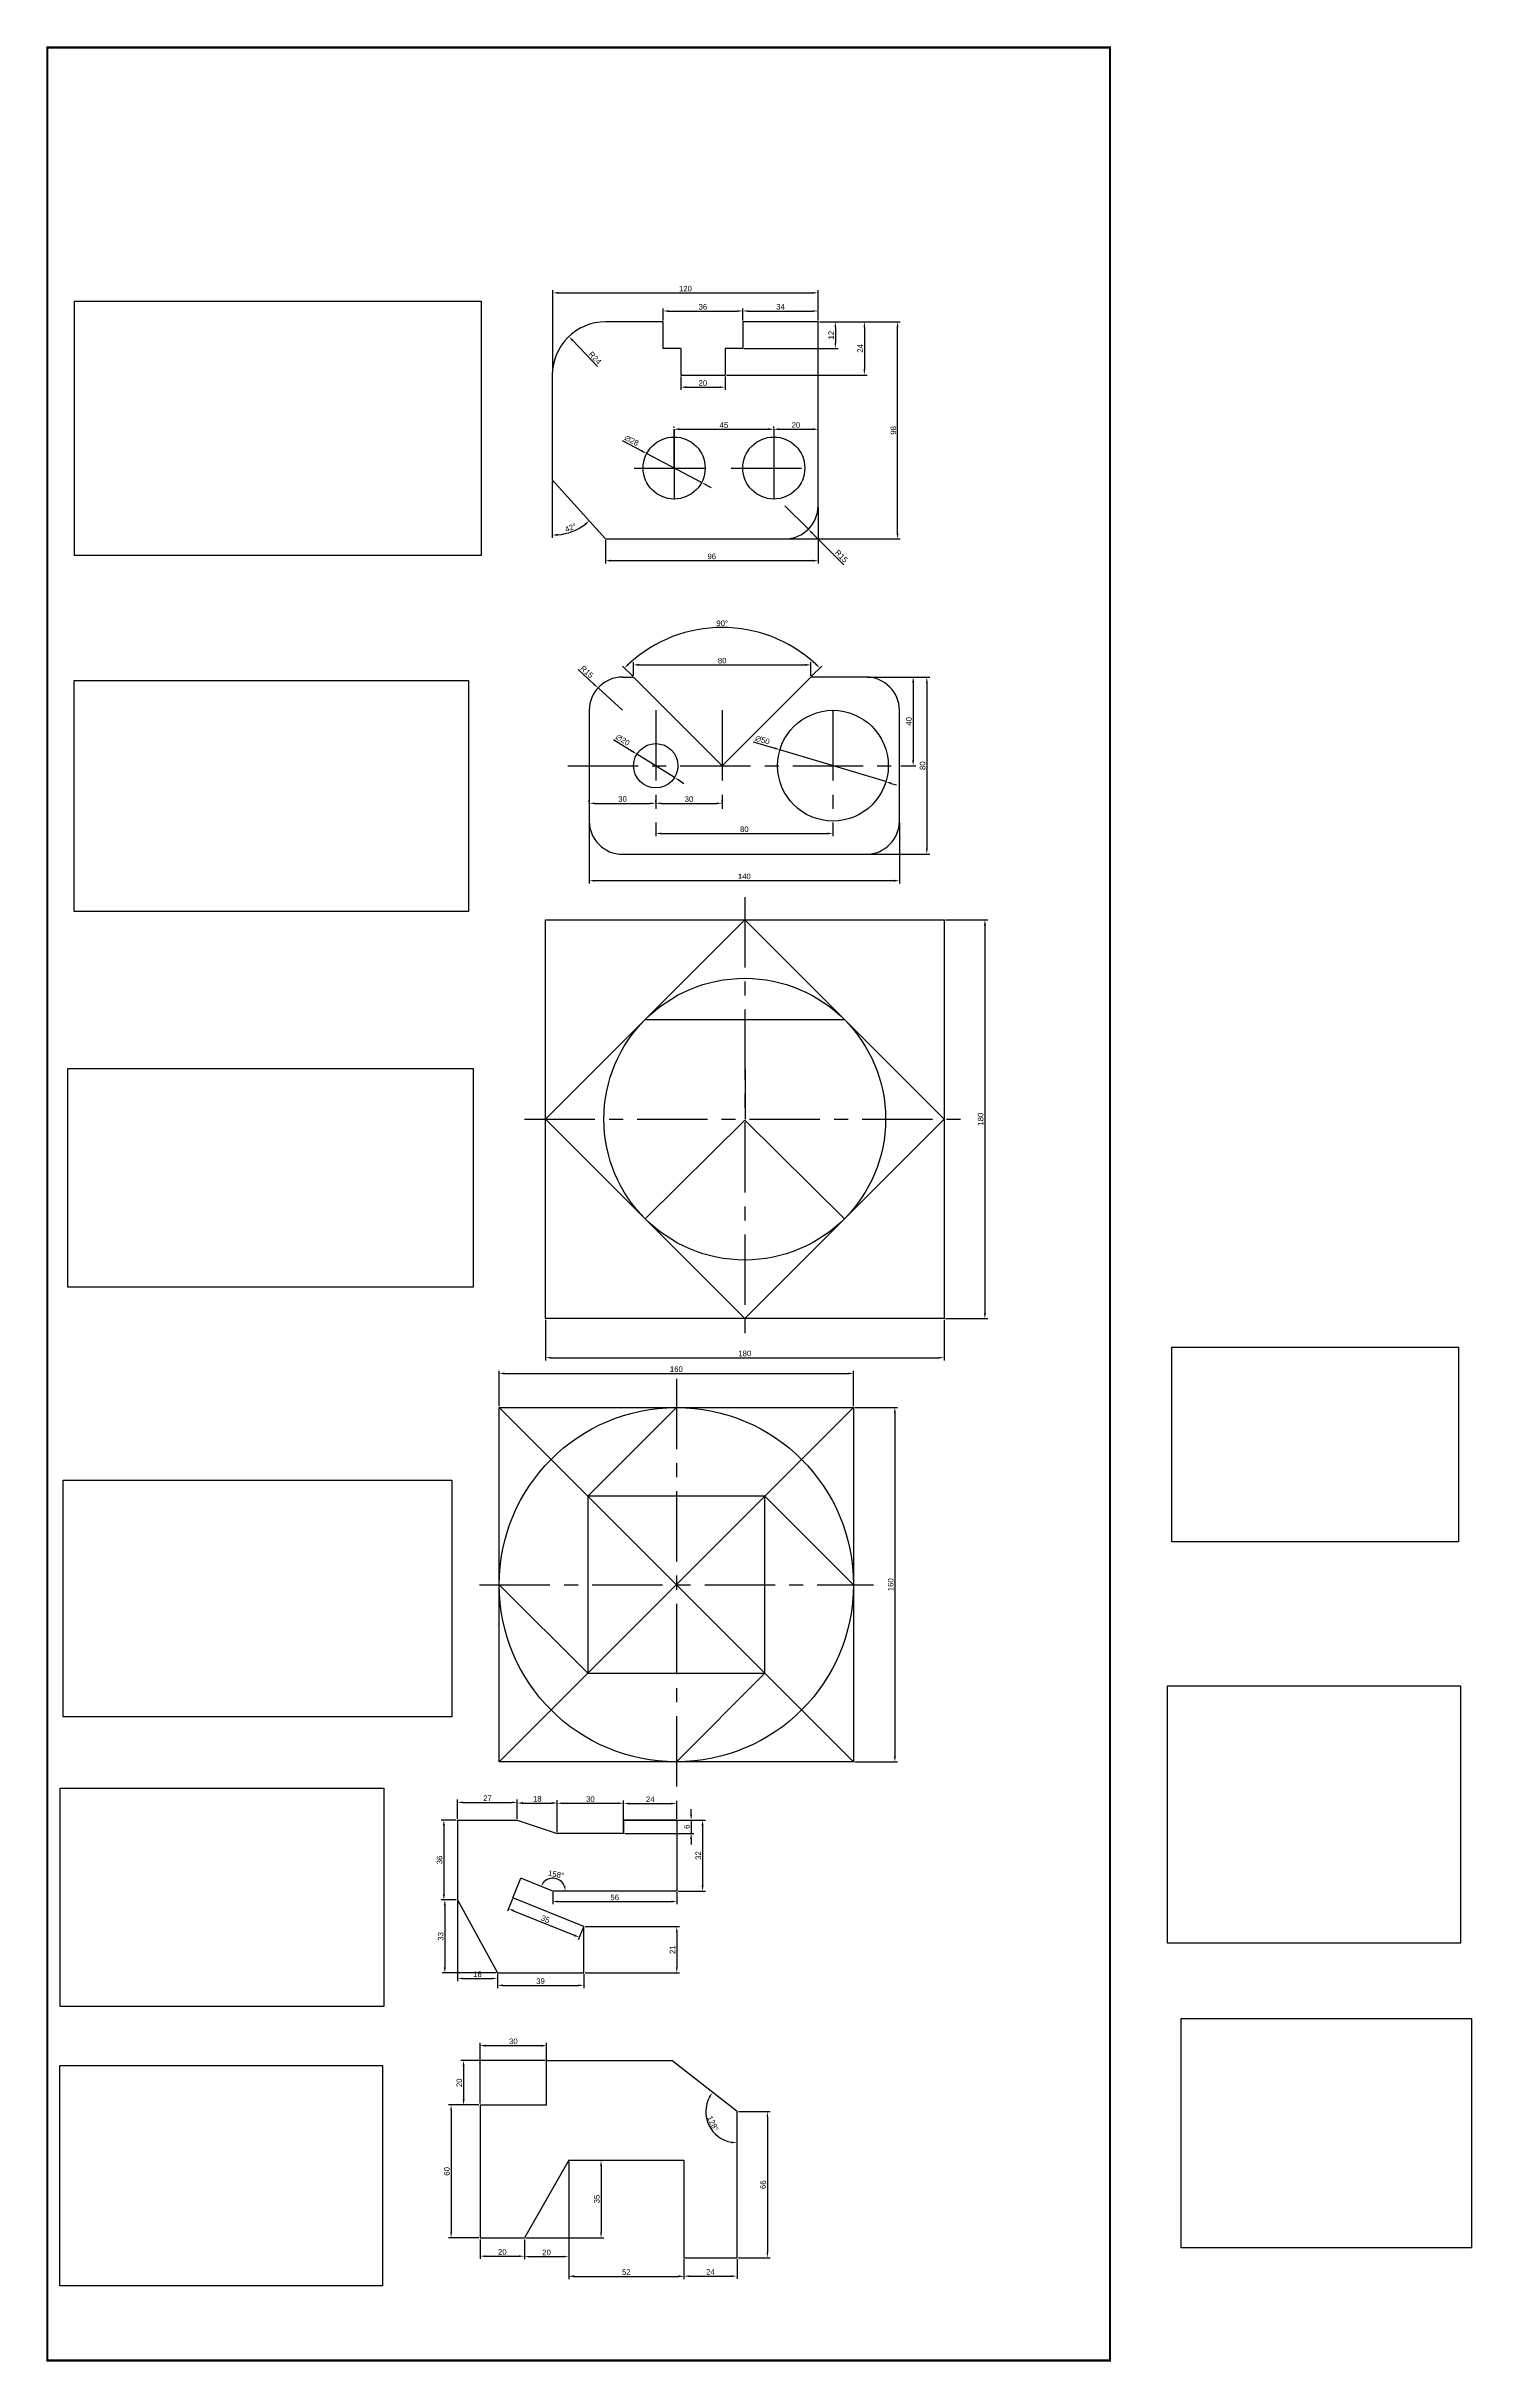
# Model space of a CAD drawing. Header units: millimetres. Extents: x -11 to 1152, y -49 to 996.
# Drawn here: x 318 to 961, y -49 to 996 of the extents above; entities that cross this region are included whole.
import ezdxf

# ---------------------------------------------------------------- set-up
doc = ezdxf.new("R2010")
doc.units = ezdxf.units.MM
doc.linetypes.add('CENTER', pattern=[50.8, 31.75, -6.35, 6.35, -6.35])
for name, color, linetype in [('中心线', 1, 'CENTER'), ('尺寸线', 5, 'Continuous'), ('标题栏', 7, 'Continuous')]:
    doc.layers.add(name, color=color, linetype=linetype)
doc.layers.add('可见的轮廓线', color=3, linetype='Continuous', lineweight=30)
doc.styles.get("Standard").update_dxf_attribs({"font": 'arial.ttf'})
doc.dimstyles.new('ISO-25', dxfattribs={"dimtxt": 2.5, "dimasz": 2.5, "dimexe": 1.25, "dimexo": 0.625, "dimtad": 1, "dimdec": 0, "dimtxsty": 'Standard', "dimcen": 2.5, "dimadec": 0, "dimazin": 0, "dimtfac": 1, "dimtdec": 0, "dimtmove": 0, "dimatfit": 3, "dimfxl": 1, "dimarcsym": 0})
picture_1 = doc.add_image_def('image3.jpg', size_in_pixel=(554, 378))
picture_2 = doc.add_image_def('image4.jpg', size_in_pixel=(553, 373))
picture_3 = doc.add_image_def('image5.jpg', size_in_pixel=(553, 337))
picture_4 = doc.add_image_def('image6.jpg', size_in_pixel=(553, 298))
picture_5 = doc.add_image_def('image7.jpg', size_in_pixel=(553, 324))
picture_6 = doc.add_image_def('image8.jpg', size_in_pixel=(549, 343))
picture_7 = doc.add_image_def('image9.jpg', size_in_pixel=(553, 437))
picture_8 = doc.add_image_def('image10.jpg', size_in_pixel=(554, 487))
picture_9 = doc.add_image_def('image11.jpg', size_in_pixel=(554, 377))

# ---------------------------------------------------------------- blocks, each defined once
blk = doc.blocks.new('*D40')
at = {"layer": 'Defpoints', "color": 0, "transparency": 16777216}
for p in [(513.4, 66.5), (500.3, 6.5), (513.4, 6.5)]:
    blk.add_point(p, dxfattribs=at)
at = {"layer": '尺寸线', "color": 0, "lineweight": -2, "transparency": 16777216}
for p, q in [((512.8, 66.5), (499.1, 66.5)), ((500.3, 64), (500.3, 9)), ((512.8, 6.5), (499.1, 6.5))]:
    blk.add_line(p, q, dxfattribs=at)
at = {"layer": '尺寸线', "color": 0, "transparency": 16777216}
for points in [[(499.9, 64), (500.7, 64), (500.3, 66.5)], [(499.9, 9), (500.7, 9), (500.3, 6.5)]]:
    blk.add_solid(points, dxfattribs=at)
at = {"layer": '尺寸线', "color": 0, "transparency": 16777216, "insert": (498.4, 36.5), "char_height": 2.5, "attachment_point": 5, "rotation": 90}
blk.add_mtext('60', dxfattribs=at)
blk = doc.blocks.new('*D41')
at = {"layer": 'Defpoints', "color": 0, "transparency": 16777216}
for p in [(543.4, 93.3), (513.4, 66.5), (543.4, 66.5)]:
    blk.add_point(p, dxfattribs=at)
at = {"layer": '尺寸线', "color": 0, "lineweight": -2, "transparency": 16777216}
for p, q in [((513.4, 67.1), (513.4, 94.5)), ((543.4, 67.1), (543.4, 94.5)), ((515.9, 93.3), (540.9, 93.3))]:
    blk.add_line(p, q, dxfattribs=at)
at = {"layer": '尺寸线', "color": 0, "transparency": 16777216}
for points in [[(515.9, 93.7), (515.9, 92.8), (513.4, 93.3)], [(540.9, 93.7), (540.9, 92.8), (543.4, 93.3)]]:
    blk.add_solid(points, dxfattribs=at)
at = {"layer": '尺寸线', "color": 0, "transparency": 16777216, "insert": (528.4, 95.2), "char_height": 2.5, "attachment_point": 5}
blk.add_mtext('30', dxfattribs=at)
blk = doc.blocks.new('*D42')
at = {"layer": 'Defpoints', "color": 0, "transparency": 16777216}
for p in [(543.4, 86.5), (505.9, 66.5), (513.4, 66.5)]:
    blk.add_point(p, dxfattribs=at)
at = {"layer": '尺寸线', "color": 0, "lineweight": -2, "transparency": 16777216}
for p, q in [((542.8, 86.5), (504.7, 86.5)), ((505.9, 84), (505.9, 69)), ((512.8, 66.5), (504.7, 66.5))]:
    blk.add_line(p, q, dxfattribs=at)
at = {"layer": '尺寸线', "color": 0, "transparency": 16777216}
for points in [[(505.5, 84), (506.4, 84), (505.9, 86.5)], [(505.5, 69), (506.4, 69), (505.9, 66.5)]]:
    blk.add_solid(points, dxfattribs=at)
at = {"layer": '尺寸线', "color": 0, "transparency": 16777216, "insert": (504, 76.5), "char_height": 2.5, "attachment_point": 5, "rotation": 90}
blk.add_mtext('20', dxfattribs=at)
blk = doc.blocks.new('*D43')
at = {"layer": 'Defpoints', "color": 0, "transparency": 16777216}
for p in [(513.4, 6.5), (533.4, 6.5), (533.4, -1.8)]:
    blk.add_point(p, dxfattribs=at)
at = {"layer": '尺寸线', "color": 0, "lineweight": -2, "transparency": 16777216}
for p, q in [((513.4, 5.8), (513.4, -3)), ((533.4, 5.8), (533.4, -3)), ((515.9, -1.8), (530.9, -1.8))]:
    blk.add_line(p, q, dxfattribs=at)
at = {"layer": '尺寸线', "color": 0, "transparency": 16777216}
for points in [[(515.9, -1.4), (515.9, -2.2), (513.4, -1.8)], [(530.9, -1.4), (530.9, -2.2), (533.4, -1.8)]]:
    blk.add_solid(points, dxfattribs=at)
at = {"layer": '尺寸线', "color": 0, "transparency": 16777216, "insert": (523.4, 0.1), "char_height": 2.5, "attachment_point": 5}
blk.add_mtext('20', dxfattribs=at)
blk = doc.blocks.new('*D44')
at = {"layer": 'Defpoints', "color": 0, "transparency": 16777216}
for p in [(553.4, 41.5), (533.4, 6.5), (553.4, -2)]:
    blk.add_point(p, dxfattribs=at)
at = {"layer": '尺寸线', "color": 0, "lineweight": -2, "transparency": 16777216}
for p, q in [((553.4, 40.8), (553.4, -3.2)), ((533.4, 5.8), (533.4, -3.2)), ((535.9, -2), (550.9, -2))]:
    blk.add_line(p, q, dxfattribs=at)
at = {"layer": '尺寸线', "color": 0, "transparency": 16777216}
for points in [[(535.9, -1.6), (535.9, -2.4), (533.4, -2)], [(550.9, -1.6), (550.9, -2.4), (553.4, -2)]]:
    blk.add_solid(points, dxfattribs=at)
at = {"layer": '尺寸线', "color": 0, "transparency": 16777216, "insert": (543.4, -0.1), "char_height": 2.5, "attachment_point": 5}
blk.add_mtext('20', dxfattribs=at)
blk = doc.blocks.new('*D45')
at = {"layer": 'Defpoints', "color": 0, "transparency": 16777216}
for p in [(553.4, 41.5), (605.4, -2.5), (605.4, -10.9)]:
    blk.add_point(p, dxfattribs=at)
at = {"layer": '尺寸线', "color": 0, "lineweight": -2, "transparency": 16777216}
for p, q in [((553.4, 40.8), (553.4, -12.1)), ((605.4, -3.2), (605.4, -12.1)), ((555.9, -10.9), (602.9, -10.9))]:
    blk.add_line(p, q, dxfattribs=at)
at = {"layer": '尺寸线', "color": 0, "transparency": 16777216}
for points in [[(555.9, -10.4), (555.9, -11.3), (553.4, -10.9)], [(602.9, -10.4), (602.9, -11.3), (605.4, -10.9)]]:
    blk.add_solid(points, dxfattribs=at)
at = {"layer": '尺寸线', "color": 0, "transparency": 16777216, "insert": (579.4, -9), "char_height": 2.5, "attachment_point": 5}
blk.add_mtext('52', dxfattribs=at)
blk = doc.blocks.new('*D46')
at = {"layer": 'Defpoints', "color": 0, "transparency": 16777216}
for p in [(553.4, 41.5), (533.4, 6.5), (568, 6.5)]:
    blk.add_point(p, dxfattribs=at)
at = {"layer": '尺寸线', "color": 0, "lineweight": -2, "transparency": 16777216}
for p, q in [((554.1, 41.5), (569.3, 41.5)), ((568, 39), (568, 9)), ((534.1, 6.5), (569.3, 6.5))]:
    blk.add_line(p, q, dxfattribs=at)
at = {"layer": '尺寸线', "color": 0, "transparency": 16777216}
for points in [[(567.6, 39), (568.4, 39), (568, 41.5)], [(567.6, 9), (568.4, 9), (568, 6.5)]]:
    blk.add_solid(points, dxfattribs=at)
at = {"layer": '尺寸线', "color": 0, "transparency": 16777216, "insert": (566.1, 24), "char_height": 2.5, "attachment_point": 5, "rotation": 90}
blk.add_mtext('35', dxfattribs=at)
blk = doc.blocks.new('*D47')
at = {"layer": 'Defpoints', "color": 0, "transparency": 16777216}
for p in [(605.4, -2.5), (629.4, -2.5), (629.4, -10.8)]:
    blk.add_point(p, dxfattribs=at)
at = {"layer": '尺寸线', "color": 0, "lineweight": -2, "transparency": 16777216}
for p, q in [((605.4, -3.2), (605.4, -12)), ((629.4, -3.2), (629.4, -12)), ((607.9, -10.8), (626.9, -10.8))]:
    blk.add_line(p, q, dxfattribs=at)
at = {"layer": '尺寸线', "color": 0, "transparency": 16777216}
for points in [[(607.9, -10.4), (607.9, -11.2), (605.4, -10.8)], [(626.9, -10.4), (626.9, -11.2), (629.4, -10.8)]]:
    blk.add_solid(points, dxfattribs=at)
at = {"layer": '尺寸线', "color": 0, "transparency": 16777216, "insert": (617.4, -8.9), "char_height": 2.5, "attachment_point": 5}
blk.add_mtext('24', dxfattribs=at)
blk = doc.blocks.new('*D48')
at = {"layer": 'Defpoints', "color": 0, "transparency": 16777216}
for p in [(629.4, 63.5), (629.4, -2.5), (643.1, -2.5)]:
    blk.add_point(p, dxfattribs=at)
at = {"layer": '尺寸线', "color": 0, "lineweight": -2, "transparency": 16777216}
for p, q in [((630.1, 63.5), (644.3, 63.5)), ((643.1, 61), (643.1, 0)), ((630.1, -2.5), (644.3, -2.5))]:
    blk.add_line(p, q, dxfattribs=at)
at = {"layer": '尺寸线', "color": 0, "transparency": 16777216}
for points in [[(642.7, 61), (643.5, 61), (643.1, 63.5)], [(642.7, 0), (643.5, 0), (643.1, -2.5)]]:
    blk.add_solid(points, dxfattribs=at)
at = {"layer": '尺寸线', "color": 0, "transparency": 16777216, "insert": (641.2, 30.5), "char_height": 2.5, "attachment_point": 5, "rotation": 90}
blk.add_mtext('66', dxfattribs=at)
blk = doc.blocks.new('*D49')
at = {"layer": 'Defpoints', "color": 0, "transparency": 16777216}
for p in [(600, 86.5), (629.4, 63.5), (629.4, 63.5), (615.4, 62.3), (629.4, -2.5)]:
    blk.add_point(p, dxfattribs=at)
at = {"layer": '尺寸线', "color": 0, "lineweight": -2, "transparency": 16777216}
blk.add_arc((629.4, 63.5), 14.1, 152.1692, 259.8308, dxfattribs=at)
at = {"layer": '尺寸线', "color": 0, "transparency": 16777216}
for points in [[(616.6, 70.3), (617.3, 69.8), (618.3, 72.1)], [(627, 50), (626.9, 49.2), (629.4, 49.4)]]:
    blk.add_solid(points, dxfattribs=at)
at = {"layer": '尺寸线', "color": 0, "transparency": 16777216, "insert": (618.5, 58.1), "char_height": 2.5, "attachment_point": 5, "rotation": 296}
blk.add_mtext('128°', dxfattribs=at)
blk = doc.blocks.new('*D50')
at = {"layer": 'Defpoints', "color": 0, "transparency": 16777216}
for p in [(503.2, 195.1), (497, 159.1), (503.2, 159.1)]:
    blk.add_point(p, dxfattribs=at)
at = {"layer": '尺寸线', "color": 0, "lineweight": -2, "transparency": 16777216}
for p, q in [((502.6, 195.1), (495.8, 195.1)), ((497, 192.6), (497, 161.6)), ((502.6, 159.1), (495.8, 159.1))]:
    blk.add_line(p, q, dxfattribs=at)
at = {"layer": '尺寸线', "color": 0, "transparency": 16777216}
for points in [[(496.6, 192.6), (497.5, 192.6), (497, 195.1)], [(496.6, 161.6), (497.5, 161.6), (497, 159.1)]]:
    blk.add_solid(points, dxfattribs=at)
at = {"layer": '尺寸线', "color": 0, "transparency": 16777216, "insert": (495.1, 177.1), "char_height": 2.5, "attachment_point": 5, "rotation": 90}
blk.add_mtext('36', dxfattribs=at)
blk = doc.blocks.new('*D51')
at = {"layer": 'Defpoints', "color": 0, "transparency": 16777216}
for p in [(503.2, 159.1), (521.2, 126.1), (521.2, 123.6)]:
    blk.add_point(p, dxfattribs=at)
at = {"layer": '尺寸线', "color": 0, "lineweight": -2, "transparency": 16777216}
for p, q in [((503.2, 158.5), (503.2, 122.4)), ((521.2, 125.5), (521.2, 122.4)), ((505.7, 123.6), (518.7, 123.6))]:
    blk.add_line(p, q, dxfattribs=at)
at = {"layer": '尺寸线', "color": 0, "transparency": 16777216}
for points in [[(505.7, 124), (505.7, 123.2), (503.2, 123.6)], [(518.7, 124), (518.7, 123.2), (521.2, 123.6)]]:
    blk.add_solid(points, dxfattribs=at)
at = {"layer": '尺寸线', "color": 0, "transparency": 16777216, "insert": (512.2, 125.5), "char_height": 2.5, "attachment_point": 5}
blk.add_mtext('18', dxfattribs=at)
blk = doc.blocks.new('*D52')
at = {"layer": 'Defpoints', "color": 0, "transparency": 16777216}
for p in [(503.2, 159.1), (497.5, 126.1), (521.2, 126.1)]:
    blk.add_point(p, dxfattribs=at)
at = {"layer": '尺寸线', "color": 0, "lineweight": -2, "transparency": 16777216}
for p, q in [((502.6, 159.1), (496.2, 159.1)), ((497.5, 156.6), (497.5, 128.6)), ((520.6, 126.1), (496.2, 126.1))]:
    blk.add_line(p, q, dxfattribs=at)
at = {"layer": '尺寸线', "color": 0, "transparency": 16777216}
for points in [[(497, 156.6), (497.9, 156.6), (497.5, 159.1)], [(497, 128.6), (497.9, 128.6), (497.5, 126.1)]]:
    blk.add_solid(points, dxfattribs=at)
at = {"layer": '尺寸线', "color": 0, "transparency": 16777216, "insert": (495.6, 142.6), "char_height": 2.5, "attachment_point": 5, "rotation": 90}
blk.add_mtext('33', dxfattribs=at)
blk = doc.blocks.new('*D53')
at = {"layer": 'Defpoints', "color": 0, "transparency": 16777216}
for p in [(521.2, 126.1), (560.2, 126.1), (560.2, 120.5)]:
    blk.add_point(p, dxfattribs=at)
at = {"layer": '尺寸线', "color": 0, "lineweight": -2, "transparency": 16777216}
for p, q in [((521.2, 125.5), (521.2, 119.2)), ((560.2, 125.5), (560.2, 119.2)), ((523.7, 120.5), (557.7, 120.5))]:
    blk.add_line(p, q, dxfattribs=at)
at = {"layer": '尺寸线', "color": 0, "transparency": 16777216}
for points in [[(523.7, 120.9), (523.7, 120.1), (521.2, 120.5)], [(557.7, 120.9), (557.7, 120.1), (560.2, 120.5)]]:
    blk.add_solid(points, dxfattribs=at)
at = {"layer": '尺寸线', "color": 0, "transparency": 16777216, "insert": (540.7, 122.4), "char_height": 2.5, "attachment_point": 5}
blk.add_mtext('39', dxfattribs=at)
blk = doc.blocks.new('*D54')
at = {"layer": 'Defpoints', "color": 0, "transparency": 16777216}
for p in [(560.2, 147.1), (560.2, 126.1), (602.2, 126.1)]:
    blk.add_point(p, dxfattribs=at)
at = {"layer": '尺寸线', "color": 0, "lineweight": -2, "transparency": 16777216}
for p, q in [((560.8, 147.1), (603.4, 147.1)), ((602.2, 144.6), (602.2, 128.6)), ((560.8, 126.1), (603.4, 126.1))]:
    blk.add_line(p, q, dxfattribs=at)
at = {"layer": '尺寸线', "color": 0, "transparency": 16777216}
for points in [[(601.8, 144.6), (602.6, 144.6), (602.2, 147.1)], [(601.8, 128.6), (602.6, 128.6), (602.2, 126.1)]]:
    blk.add_solid(points, dxfattribs=at)
at = {"layer": '尺寸线', "color": 0, "transparency": 16777216, "insert": (600.3, 136.6), "char_height": 2.5, "attachment_point": 5, "rotation": 90}
blk.add_mtext('21', dxfattribs=at)
blk = doc.blocks.new('*D55')
at = {"layer": 'Defpoints', "color": 0, "transparency": 16777216}
for p in [(530.2, 203.1), (503.2, 195.1), (530.2, 195.1)]:
    blk.add_point(p, dxfattribs=at)
at = {"layer": '尺寸线', "color": 0, "lineweight": -2, "transparency": 16777216}
for p, q in [((503.2, 195.7), (503.2, 204.4)), ((505.7, 203.1), (527.7, 203.1)), ((530.2, 195.7), (530.2, 204.4))]:
    blk.add_line(p, q, dxfattribs=at)
at = {"layer": '尺寸线', "color": 0, "transparency": 16777216}
for points in [[(505.7, 203.5), (505.7, 202.7), (503.2, 203.1)], [(527.7, 203.5), (527.7, 202.7), (530.2, 203.1)]]:
    blk.add_solid(points, dxfattribs=at)
at = {"layer": '尺寸线', "color": 0, "transparency": 16777216, "insert": (516.7, 205), "char_height": 2.5, "attachment_point": 5}
blk.add_mtext('27', dxfattribs=at)
blk = doc.blocks.new('*D56')
at = {"layer": 'Defpoints', "color": 0, "transparency": 16777216}
for p in [(548.2, 202.8), (530.2, 195.1), (548.2, 189.1)]:
    blk.add_point(p, dxfattribs=at)
at = {"layer": '尺寸线', "color": 0, "lineweight": -2, "transparency": 16777216}
for p, q in [((530.2, 195.7), (530.2, 204.1)), ((532.7, 202.8), (545.7, 202.8)), ((548.2, 189.7), (548.2, 204.1))]:
    blk.add_line(p, q, dxfattribs=at)
at = {"layer": '尺寸线', "color": 0, "transparency": 16777216}
for points in [[(532.7, 203.3), (532.7, 202.4), (530.2, 202.8)], [(545.7, 203.3), (545.7, 202.4), (548.2, 202.8)]]:
    blk.add_solid(points, dxfattribs=at)
at = {"layer": '尺寸线', "color": 0, "transparency": 16777216, "insert": (539.2, 204.7), "char_height": 2.5, "attachment_point": 5}
blk.add_mtext('18', dxfattribs=at)
blk = doc.blocks.new('*D57')
at = {"layer": 'Defpoints', "color": 0, "transparency": 16777216}
for p in [(578.2, 202.7), (548.2, 189.1), (578.2, 189.1)]:
    blk.add_point(p, dxfattribs=at)
at = {"layer": '尺寸线', "color": 0, "lineweight": -2, "transparency": 16777216}
for p, q in [((548.2, 189.7), (548.2, 204)), ((550.7, 202.7), (575.7, 202.7)), ((578.2, 189.7), (578.2, 204))]:
    blk.add_line(p, q, dxfattribs=at)
at = {"layer": '尺寸线', "color": 0, "transparency": 16777216}
for points in [[(550.7, 203.1), (550.7, 202.3), (548.2, 202.7)], [(575.7, 203.1), (575.7, 202.3), (578.2, 202.7)]]:
    blk.add_solid(points, dxfattribs=at)
at = {"layer": '尺寸线', "color": 0, "transparency": 16777216, "insert": (563.2, 204.6), "char_height": 2.5, "attachment_point": 5}
blk.add_mtext('30', dxfattribs=at)
blk = doc.blocks.new('*D58')
at = {"layer": 'Defpoints', "color": 0, "transparency": 16777216}
for p in [(602.2, 202.6), (578.2, 195.1), (602.2, 195.1)]:
    blk.add_point(p, dxfattribs=at)
at = {"layer": '尺寸线', "color": 0, "lineweight": -2, "transparency": 16777216}
for p, q in [((578.2, 195.7), (578.2, 203.8)), ((580.7, 202.6), (599.7, 202.6)), ((602.2, 195.7), (602.2, 203.8))]:
    blk.add_line(p, q, dxfattribs=at)
at = {"layer": '尺寸线', "color": 0, "transparency": 16777216}
for points in [[(580.7, 203), (580.7, 202.2), (578.2, 202.6)], [(599.7, 203), (599.7, 202.2), (602.2, 202.6)]]:
    blk.add_solid(points, dxfattribs=at)
at = {"layer": '尺寸线', "color": 0, "transparency": 16777216, "insert": (590.2, 204.5), "char_height": 2.5, "attachment_point": 5}
blk.add_mtext('24', dxfattribs=at)
blk = doc.blocks.new('*D60')
at = {"layer": 'Defpoints', "color": 0, "transparency": 16777216}
for p in [(578.2, 195.1), (578.2, 189.1), (608.7, 189.1)]:
    blk.add_point(p, dxfattribs=at)
at = {"layer": '尺寸线', "color": 0, "lineweight": -2, "transparency": 16777216}
for p, q in [((608.7, 197.6), (608.7, 200.1)), ((578.8, 195.1), (609.9, 195.1)), ((578.8, 189.1), (609.9, 189.1)), ((608.7, 195.1), (608.7, 189.1)), ((608.7, 186.6), (608.7, 184.1))]:
    blk.add_line(p, q, dxfattribs=at)
at = {"layer": '尺寸线', "color": 0, "transparency": 16777216}
for points in [[(608.2, 197.6), (609.1, 197.6), (608.7, 195.1)], [(608.2, 186.6), (609.1, 186.6), (608.7, 189.1)]]:
    blk.add_solid(points, dxfattribs=at)
at = {"layer": '尺寸线', "color": 0, "transparency": 16777216, "insert": (606.8, 192.1), "char_height": 2.5, "attachment_point": 5, "rotation": 90}
blk.add_mtext('6', dxfattribs=at)
blk = doc.blocks.new('*D61')
at = {"layer": 'Defpoints', "color": 0, "transparency": 16777216}
for p in [(602.2, 195.1), (602.2, 163.1), (613.8, 163.1)]:
    blk.add_point(p, dxfattribs=at)
at = {"layer": '尺寸线', "color": 0, "lineweight": -2, "transparency": 16777216}
for p, q in [((602.8, 195.1), (615.1, 195.1)), ((613.8, 192.6), (613.8, 165.6)), ((602.8, 163.1), (615.1, 163.1))]:
    blk.add_line(p, q, dxfattribs=at)
at = {"layer": '尺寸线', "color": 0, "transparency": 16777216}
for points in [[(613.4, 192.6), (614.3, 192.6), (613.8, 195.1)], [(613.4, 165.6), (614.3, 165.6), (613.8, 163.1)]]:
    blk.add_solid(points, dxfattribs=at)
at = {"layer": '尺寸线', "color": 0, "transparency": 16777216, "insert": (611.9, 179.1), "char_height": 2.5, "attachment_point": 5, "rotation": 90}
blk.add_mtext('32', dxfattribs=at)
blk = doc.blocks.new('*D62')
at = {"layer": 'Defpoints', "color": 0, "transparency": 16777216}
for p in [(546.2, 163.1), (602.2, 163.1), (602.2, 158.3)]:
    blk.add_point(p, dxfattribs=at)
at = {"layer": '尺寸线', "color": 0, "lineweight": -2, "transparency": 16777216}
for p, q in [((546.2, 162.5), (546.2, 157.1)), ((548.7, 158.3), (599.7, 158.3)), ((602.2, 162.5), (602.2, 157.1))]:
    blk.add_line(p, q, dxfattribs=at)
at = {"layer": '尺寸线', "color": 0, "transparency": 16777216}
for points in [[(548.7, 158.8), (548.7, 157.9), (546.2, 158.3)], [(599.7, 158.8), (599.7, 157.9), (602.2, 158.3)]]:
    blk.add_solid(points, dxfattribs=at)
at = {"layer": '尺寸线', "color": 0, "transparency": 16777216, "insert": (574.2, 160.2), "char_height": 2.5, "attachment_point": 5}
blk.add_mtext('56', dxfattribs=at)
blk = doc.blocks.new('*D63')
at = {"layer": 'Defpoints', "color": 0, "transparency": 16777216}
for p in [(531.8, 168.9), (549.7, 167.7), (546.2, 163.1), (546.2, 163.1), (602.2, 163.1)]:
    blk.add_point(p, dxfattribs=at)
at = {"layer": '尺寸线', "color": 0, "lineweight": -2, "transparency": 16777216}
blk.add_arc((546.2, 163.1), 5.76, 25.0649, 132.9351, dxfattribs=at)
at = {"layer": '尺寸线', "color": 0, "transparency": 16777216}
for points in [[(542.6, 167.1), (541.9, 167.6), (540.9, 165.3)], [(551.8, 165.6), (551, 165.5), (552, 163.1)]]:
    blk.add_solid(points, dxfattribs=at)
at = {"layer": '尺寸线', "color": 0, "transparency": 16777216, "insert": (547.7, 170.6), "char_height": 2.5, "attachment_point": 5, "rotation": 349}
blk.add_mtext('158°', dxfattribs=at)
blk = doc.blocks.new('*D64')
at = {"layer": 'Defpoints', "color": 0, "transparency": 16777216}
for p in [(528.2, 160), (560.2, 147.1), (558.2, 142.2)]:
    blk.add_point(p, dxfattribs=at)
at = {"layer": '尺寸线', "color": 0, "lineweight": -2, "transparency": 16777216}
for p, q in [((528, 159.5), (525.7, 154)), ((528.5, 154.2), (555.9, 143.1)), ((560, 146.5), (557.7, 141))]:
    blk.add_line(p, q, dxfattribs=at)
at = {"layer": '尺寸线', "color": 0, "transparency": 16777216}
for points in [[(528.7, 154.6), (528.4, 153.8), (526.2, 155.1)], [(556, 143.5), (555.7, 142.7), (558.2, 142.2)]]:
    blk.add_solid(points, dxfattribs=at)
at = {"layer": '尺寸线', "color": 0, "transparency": 16777216, "insert": (542.9, 150.4), "char_height": 2.5, "attachment_point": 5, "rotation": 338}
blk.add_mtext('35', dxfattribs=at)
blk = doc.blocks.new('*D65')
at = {"layer": 'Defpoints', "color": 0, "transparency": 16777216}
for p in [(682, 396.8), (522, 381.4), (682, 381.4)]:
    blk.add_point(p, dxfattribs=at)
at = {"layer": '尺寸线', "color": 0, "lineweight": -2, "transparency": 16777216}
for p, q in [((522, 382), (522, 398)), ((682, 382), (682, 398)), ((524.5, 396.8), (679.5, 396.8))]:
    blk.add_line(p, q, dxfattribs=at)
at = {"layer": '尺寸线', "color": 0, "transparency": 16777216}
for points in [[(524.5, 397.2), (524.5, 396.3), (522, 396.8)], [(679.5, 397.2), (679.5, 396.3), (682, 396.8)]]:
    blk.add_solid(points, dxfattribs=at)
at = {"layer": '尺寸线', "color": 0, "transparency": 16777216, "insert": (602, 398.7), "char_height": 2.5, "attachment_point": 5}
blk.add_mtext('160', dxfattribs=at)
blk = doc.blocks.new('*D66')
at = {"layer": 'Defpoints', "color": 0, "transparency": 16777216}
for p in [(682, 381.4), (682, 221.4), (700.7, 221.4)]:
    blk.add_point(p, dxfattribs=at)
at = {"layer": '尺寸线', "color": 0, "lineweight": -2, "transparency": 16777216}
for p, q in [((682.6, 381.4), (701.9, 381.4)), ((700.7, 378.9), (700.7, 223.9)), ((682.6, 221.4), (701.9, 221.4))]:
    blk.add_line(p, q, dxfattribs=at)
at = {"layer": '尺寸线', "color": 0, "transparency": 16777216}
for points in [[(700.2, 378.9), (701.1, 378.9), (700.7, 381.4)], [(700.2, 223.9), (701.1, 223.9), (700.7, 221.4)]]:
    blk.add_solid(points, dxfattribs=at)
at = {"layer": '尺寸线', "color": 0, "transparency": 16777216, "insert": (698.8, 301.4), "char_height": 2.5, "attachment_point": 5, "rotation": 90}
blk.add_mtext('160', dxfattribs=at)
blk = doc.blocks.new('*D67')
at = {"layer": 'Defpoints', "color": 0, "transparency": 16777216}
for p in [(722.9, 601.6), (722.9, 421.6), (741.3, 421.6)]:
    blk.add_point(p, dxfattribs=at)
at = {"layer": '尺寸线', "color": 0, "lineweight": -2, "transparency": 16777216}
for p, q in [((723.5, 601.6), (742.6, 601.6)), ((741.3, 599.1), (741.3, 424.1)), ((723.5, 421.6), (742.6, 421.6))]:
    blk.add_line(p, q, dxfattribs=at)
at = {"layer": '尺寸线', "color": 0, "transparency": 16777216}
for points in [[(740.9, 599.1), (741.8, 599.1), (741.3, 601.6)], [(740.9, 424.1), (741.8, 424.1), (741.3, 421.6)]]:
    blk.add_solid(points, dxfattribs=at)
at = {"layer": '尺寸线', "color": 0, "transparency": 16777216, "insert": (739.4, 511.6), "char_height": 2.5, "attachment_point": 5, "rotation": 90}
blk.add_mtext('180', dxfattribs=at)
blk = doc.blocks.new('*D68')
at = {"layer": 'Defpoints', "color": 0, "transparency": 16777216}
for p in [(542.9, 421.6), (722.9, 421.6), (722.9, 403.9)]:
    blk.add_point(p, dxfattribs=at)
at = {"layer": '尺寸线', "color": 0, "lineweight": -2, "transparency": 16777216}
for p, q in [((542.9, 421), (542.9, 402.7)), ((722.9, 421), (722.9, 402.7)), ((545.4, 403.9), (720.4, 403.9))]:
    blk.add_line(p, q, dxfattribs=at)
at = {"layer": '尺寸线', "color": 0, "transparency": 16777216}
for points in [[(545.4, 404.3), (545.4, 403.5), (542.9, 403.9)], [(720.4, 404.3), (720.4, 403.5), (722.9, 403.9)]]:
    blk.add_solid(points, dxfattribs=at)
at = {"layer": '尺寸线', "color": 0, "transparency": 16777216, "insert": (632.9, 405.8), "char_height": 2.5, "attachment_point": 5}
blk.add_mtext('180', dxfattribs=at)
blk = doc.blocks.new('*D69')
at = {"layer": 'Defpoints', "color": 0, "transparency": 16777216}
for p in [(562.7, 646.2), (702.7, 646.2), (702.7, 619.3)]:
    blk.add_point(p, dxfattribs=at)
at = {"layer": '尺寸线', "color": 0, "lineweight": -2, "transparency": 16777216}
for p, q in [((562.7, 645.5), (562.7, 618)), ((702.7, 645.5), (702.7, 618)), ((565.2, 619.3), (700.2, 619.3))]:
    blk.add_line(p, q, dxfattribs=at)
at = {"layer": '尺寸线', "color": 0, "transparency": 16777216}
for points in [[(565.2, 619.7), (565.2, 618.8), (562.7, 619.3)], [(700.2, 619.7), (700.2, 618.8), (702.7, 619.3)]]:
    blk.add_solid(points, dxfattribs=at)
at = {"layer": '尺寸线', "color": 0, "transparency": 16777216, "insert": (632.7, 621.2), "char_height": 2.5, "attachment_point": 5}
blk.add_mtext('140', dxfattribs=at)
blk = doc.blocks.new('*D70')
at = {"layer": 'Defpoints', "color": 0, "transparency": 16777216}
for p in [(687.7, 711.2), (687.7, 631.2), (715.1, 631.2)]:
    blk.add_point(p, dxfattribs=at)
at = {"layer": '尺寸线', "color": 0, "lineweight": -2, "transparency": 16777216}
for p, q in [((688.3, 711.2), (716.4, 711.2)), ((715.1, 708.7), (715.1, 633.7)), ((688.3, 631.2), (716.4, 631.2))]:
    blk.add_line(p, q, dxfattribs=at)
at = {"layer": '尺寸线', "color": 0, "transparency": 16777216}
for points in [[(714.7, 708.7), (715.5, 708.7), (715.1, 711.2)], [(714.7, 633.7), (715.5, 633.7), (715.1, 631.2)]]:
    blk.add_solid(points, dxfattribs=at)
at = {"layer": '尺寸线', "color": 0, "transparency": 16777216, "insert": (713.2, 671.2), "char_height": 2.5, "attachment_point": 5, "rotation": 90}
blk.add_mtext('80', dxfattribs=at)
blk = doc.blocks.new('*D71')
at = {"layer": 'Defpoints', "color": 0, "transparency": 16777216}
for p in [(687.7, 711.2), (702.7, 671.2), (708.9, 671.2)]:
    blk.add_point(p, dxfattribs=at)
at = {"layer": '尺寸线', "color": 0, "lineweight": -2, "transparency": 16777216}
for p, q in [((688.3, 711.2), (710.2, 711.2)), ((708.9, 708.7), (708.9, 673.7)), ((703.3, 671.2), (710.2, 671.2))]:
    blk.add_line(p, q, dxfattribs=at)
at = {"layer": '尺寸线', "color": 0, "transparency": 16777216}
for points in [[(708.5, 708.7), (709.4, 708.7), (708.9, 711.2)], [(708.5, 673.7), (709.4, 673.7), (708.9, 671.2)]]:
    blk.add_solid(points, dxfattribs=at)
at = {"layer": '尺寸线', "color": 0, "transparency": 16777216, "insert": (707, 691.2), "char_height": 2.5, "attachment_point": 5, "rotation": 90}
blk.add_mtext('40', dxfattribs=at)
blk = doc.blocks.new('*D74')
at = {"layer": 'Defpoints', "color": 0, "transparency": 16777216}
for p in [(566.7, 706.3), (577.7, 696.2)]:
    blk.add_point(p, dxfattribs=at)
at = {"layer": '尺寸线', "color": 0, "lineweight": -2, "transparency": 16777216}
for p, q in [((557.7, 714.6), (564.8, 708)), ((577.7, 696.2), (566.7, 706.3))]:
    blk.add_line(p, q, dxfattribs=at)
at = {"layer": '尺寸线', "color": 0, "transparency": 16777216}
blk.add_solid([(565.1, 708.3), (564.5, 707.7), (566.7, 706.3)], dxfattribs=at)
at = {"layer": '尺寸线', "color": 0, "transparency": 16777216, "insert": (561.6, 713.6), "char_height": 2.5, "attachment_point": 5, "rotation": 317.3804}
blk.add_mtext('R15', dxfattribs=at)
blk = doc.blocks.new('*D75')
at = {"layer": 'Defpoints', "color": 0, "transparency": 16777216}
for p in [(638.9, 731.5), (582.7, 711.2), (662.7, 711.2), (622.7, 671.2), (622.7, 671.2)]:
    blk.add_point(p, dxfattribs=at)
at = {"layer": '尺寸线', "color": 0, "lineweight": -2, "transparency": 16777216}
for p, q in [((582.3, 711.6), (577.7, 716.2)), ((663.1, 711.6), (667.7, 716.2))]:
    blk.add_line(p, q, dxfattribs=at)
blk.add_arc((622.7, 671.2), 62.4, 47.2946, 132.7054, dxfattribs=at)
at = {"layer": '尺寸线', "color": 0, "transparency": 16777216}
for points in [[(580.6, 716.7), (580.1, 717.3), (578.6, 715.3)], [(665.3, 717.3), (664.7, 716.7), (666.8, 715.3)]]:
    blk.add_solid(points, dxfattribs=at)
at = {"layer": '尺寸线', "color": 0, "transparency": 16777216, "insert": (622.7, 735.5), "char_height": 2.5, "attachment_point": 5}
blk.add_mtext('90°', dxfattribs=at)
blk = doc.blocks.new('*D76')
at = {"layer": 'Defpoints', "color": 0, "transparency": 16777216}
for p in [(582.7, 711.2), (662.7, 716.7), (662.7, 711.2)]:
    blk.add_point(p, dxfattribs=at)
at = {"layer": '尺寸线', "color": 0, "lineweight": -2, "transparency": 16777216}
for p, q in [((582.7, 711.8), (582.7, 718)), ((585.2, 716.7), (660.2, 716.7)), ((662.7, 711.8), (662.7, 718))]:
    blk.add_line(p, q, dxfattribs=at)
at = {"layer": '尺寸线', "color": 0, "transparency": 16777216}
for points in [[(585.2, 717.2), (585.2, 716.3), (582.7, 716.7)], [(660.2, 717.2), (660.2, 716.3), (662.7, 716.7)]]:
    blk.add_solid(points, dxfattribs=at)
at = {"layer": '尺寸线', "color": 0, "transparency": 16777216, "insert": (622.7, 718.6), "char_height": 2.5, "attachment_point": 5}
blk.add_mtext('80', dxfattribs=at)
blk = doc.blocks.new('*D77')
at = {"layer": 'Defpoints', "color": 0, "transparency": 16777216}
for p in [(562.7, 654.2), (592.7, 654.2), (592.7, 654.2)]:
    blk.add_point(p, dxfattribs=at)
at = {"layer": '尺寸线', "color": 0, "lineweight": -2, "transparency": 16777216}
for p, q in [((562.7, 654.8), (562.7, 655.5)), ((565.2, 654.2), (590.2, 654.2)), ((592.7, 654.8), (592.7, 655.5))]:
    blk.add_line(p, q, dxfattribs=at)
at = {"layer": '尺寸线', "color": 0, "transparency": 16777216}
for points in [[(565.2, 654.6), (565.2, 653.8), (562.7, 654.2)], [(590.2, 654.6), (590.2, 653.8), (592.7, 654.2)]]:
    blk.add_solid(points, dxfattribs=at)
at = {"layer": '尺寸线', "color": 0, "transparency": 16777216, "insert": (577.7, 656.1), "char_height": 2.5, "attachment_point": 5}
blk.add_mtext('30', dxfattribs=at)
blk = doc.blocks.new('*D78')
at = {"layer": 'Defpoints', "color": 0, "transparency": 16777216}
for p in [(592.7, 654.2), (622.7, 654.2), (622.7, 654.2)]:
    blk.add_point(p, dxfattribs=at)
at = {"layer": '尺寸线', "color": 0, "lineweight": -2, "transparency": 16777216}
for p, q in [((592.7, 654.8), (592.7, 655.5)), ((595.2, 654.2), (620.2, 654.2)), ((622.7, 654.8), (622.7, 655.5))]:
    blk.add_line(p, q, dxfattribs=at)
at = {"layer": '尺寸线', "color": 0, "transparency": 16777216}
for points in [[(595.2, 654.6), (595.2, 653.8), (592.7, 654.2)], [(620.2, 654.6), (620.2, 653.8), (622.7, 654.2)]]:
    blk.add_solid(points, dxfattribs=at)
at = {"layer": '尺寸线', "color": 0, "transparency": 16777216, "insert": (607.7, 656.1), "char_height": 2.5, "attachment_point": 5}
blk.add_mtext('30', dxfattribs=at)
blk = doc.blocks.new('*D79')
at = {"layer": 'Defpoints', "color": 0, "transparency": 16777216}
for p in [(592.7, 646.2), (672.7, 646.2), (672.7, 640.6)]:
    blk.add_point(p, dxfattribs=at)
at = {"layer": '尺寸线', "color": 0, "lineweight": -2, "transparency": 16777216}
for p, q in [((592.7, 645.5), (592.7, 639.4)), ((595.2, 640.6), (670.2, 640.6)), ((672.7, 645.5), (672.7, 639.4))]:
    blk.add_line(p, q, dxfattribs=at)
at = {"layer": '尺寸线', "color": 0, "transparency": 16777216}
for points in [[(595.2, 641), (595.2, 640.2), (592.7, 640.6)], [(670.2, 641), (670.2, 640.2), (672.7, 640.6)]]:
    blk.add_solid(points, dxfattribs=at)
at = {"layer": '尺寸线', "color": 0, "transparency": 16777216, "insert": (632.7, 642.5), "char_height": 2.5, "attachment_point": 5}
blk.add_mtext('80', dxfattribs=at)
blk = doc.blocks.new('*D80')
at = {"layer": 'Defpoints', "color": 0, "transparency": 16777216}
for p in [(584.2, 676.4), (601.2, 665.9)]:
    blk.add_point(p, dxfattribs=at)
at = {"layer": '尺寸线', "color": 0, "lineweight": -2, "transparency": 16777216}
for p, q in [((573.6, 683.1), (582.1, 677.8)), ((601.2, 665.9), (584.2, 676.4)), ((603.3, 664.6), (605.4, 663.2))]:
    blk.add_line(p, q, dxfattribs=at)
at = {"layer": '尺寸线', "color": 0, "transparency": 16777216}
for points in [[(582.3, 678.1), (581.9, 677.4), (584.2, 676.4)], [(603.5, 664.9), (603.1, 664.2), (601.2, 665.9)]]:
    blk.add_solid(points, dxfattribs=at)
at = {"layer": '尺寸线', "color": 0, "transparency": 16777216, "insert": (577.8, 682.8), "char_height": 2.5, "attachment_point": 5, "rotation": 328.1035}
blk.add_mtext('∅20', dxfattribs=at)
blk = doc.blocks.new('*D81')
at = {"layer": 'Defpoints', "color": 0, "transparency": 16777216}
for p in [(648.8, 678.4), (696.6, 664)]:
    blk.add_point(p, dxfattribs=at)
at = {"layer": '尺寸线', "color": 0, "lineweight": -2, "transparency": 16777216}
for p, q in [((636.7, 682), (646.4, 679.1)), ((696.6, 664), (648.8, 678.4)), ((699, 663.2), (701.4, 662.5))]:
    blk.add_line(p, q, dxfattribs=at)
at = {"layer": '尺寸线', "color": 0, "transparency": 16777216}
for points in [[(646.5, 679.5), (646.2, 678.7), (648.8, 678.4)], [(699.2, 663.6), (698.9, 662.8), (696.6, 664)]]:
    blk.add_solid(points, dxfattribs=at)
at = {"layer": '尺寸线', "color": 0, "transparency": 16777216, "insert": (640.9, 682.8), "char_height": 2.5, "attachment_point": 5, "rotation": 343.2633}
blk.add_mtext('∅50', dxfattribs=at)
blk = doc.blocks.new('*D82')
at = {"layer": 'Defpoints', "color": 0, "transparency": 16777216}
for p in [(588.6, 812.1), (613.4, 799.1)]:
    blk.add_point(p, dxfattribs=at)
at = {"layer": '尺寸线', "color": 0, "lineweight": -2, "transparency": 16777216}
for p, q in [((577.5, 818), (586.4, 813.3)), ((613.4, 799.1), (588.6, 812.1)), ((615.6, 797.9), (617.8, 796.8))]:
    blk.add_line(p, q, dxfattribs=at)
at = {"layer": '尺寸线', "color": 0, "transparency": 16777216}
for points in [[(586.6, 813.7), (586.2, 812.9), (588.6, 812.1)], [(615.8, 798.3), (615.4, 797.6), (613.4, 799.1)]]:
    blk.add_solid(points, dxfattribs=at)
at = {"layer": '尺寸线', "color": 0, "transparency": 16777216, "insert": (581.8, 818), "char_height": 2.5, "attachment_point": 5, "rotation": 332.2224}
blk.add_mtext('∅28', dxfattribs=at)
blk = doc.blocks.new('*D83')
at = {"layer": 'Defpoints', "color": 0, "transparency": 16777216}
for p in [(601, 823.1), (646, 823.1), (646, 823.1)]:
    blk.add_point(p, dxfattribs=at)
at = {"layer": '尺寸线', "color": 0, "lineweight": -2, "transparency": 16777216}
for p, q in [((601, 823.8), (601, 824.4)), ((603.5, 823.1), (643.5, 823.1)), ((646, 823.8), (646, 824.4))]:
    blk.add_line(p, q, dxfattribs=at)
at = {"layer": '尺寸线', "color": 0, "transparency": 16777216}
for points in [[(603.5, 823.6), (603.5, 822.7), (601, 823.1)], [(643.5, 823.6), (643.5, 822.7), (646, 823.1)]]:
    blk.add_solid(points, dxfattribs=at)
at = {"layer": '尺寸线', "color": 0, "transparency": 16777216, "insert": (623.5, 825), "char_height": 2.5, "attachment_point": 5}
blk.add_mtext('45', dxfattribs=at)
blk = doc.blocks.new('*D84')
at = {"layer": 'Defpoints', "color": 0, "transparency": 16777216}
for p in [(646, 823.1), (666, 823.1), (666, 823.1)]:
    blk.add_point(p, dxfattribs=at)
at = {"layer": '尺寸线', "color": 0, "lineweight": -2, "transparency": 16777216}
for p, q in [((646, 823.8), (646, 824.4)), ((648.5, 823.1), (663.5, 823.1)), ((666, 823.8), (666, 824.4))]:
    blk.add_line(p, q, dxfattribs=at)
at = {"layer": '尺寸线', "color": 0, "transparency": 16777216}
for points in [[(648.5, 823.6), (648.5, 822.7), (646, 823.1)], [(663.5, 823.6), (663.5, 822.7), (666, 823.1)]]:
    blk.add_solid(points, dxfattribs=at)
at = {"layer": '尺寸线', "color": 0, "transparency": 16777216, "insert": (656, 825), "char_height": 2.5, "attachment_point": 5}
blk.add_mtext('20', dxfattribs=at)
blk = doc.blocks.new('*D85')
at = {"layer": 'Defpoints', "color": 0, "transparency": 16777216}
for p in [(666, 788.6), (570, 773.6), (666, 763.8)]:
    blk.add_point(p, dxfattribs=at)
at = {"layer": '尺寸线', "color": 0, "lineweight": -2, "transparency": 16777216}
for p, q in [((666, 788), (666, 762.5)), ((570, 773), (570, 762.5)), ((572.5, 763.8), (663.5, 763.8))]:
    blk.add_line(p, q, dxfattribs=at)
at = {"layer": '尺寸线', "color": 0, "transparency": 16777216}
for points in [[(572.5, 764.2), (572.5, 763.3), (570, 763.8)], [(663.5, 764.2), (663.5, 763.3), (666, 763.8)]]:
    blk.add_solid(points, dxfattribs=at)
at = {"layer": '尺寸线', "color": 0, "transparency": 16777216, "insert": (618, 765.7), "char_height": 2.5, "attachment_point": 5}
blk.add_mtext('96', dxfattribs=at)
blk = doc.blocks.new('*D86')
at = {"layer": 'Defpoints', "color": 0, "transparency": 16777216}
for p in [(666, 871.6), (701.9, 871.6), (651, 773.6)]:
    blk.add_point(p, dxfattribs=at)
at = {"layer": '尺寸线', "color": 0, "lineweight": -2, "transparency": 16777216}
for p, q in [((666.7, 871.6), (703.1, 871.6)), ((701.9, 776.1), (701.9, 869.1)), ((651.7, 773.6), (703.1, 773.6))]:
    blk.add_line(p, q, dxfattribs=at)
at = {"layer": '尺寸线', "color": 0, "transparency": 16777216}
for points in [[(701.4, 869.1), (702.3, 869.1), (701.9, 871.6)], [(701.4, 776.1), (702.3, 776.1), (701.9, 773.6)]]:
    blk.add_solid(points, dxfattribs=at)
at = {"layer": '尺寸线', "color": 0, "transparency": 16777216, "insert": (700, 822.6), "char_height": 2.5, "attachment_point": 5, "rotation": 90}
blk.add_mtext('98', dxfattribs=at)
blk = doc.blocks.new('*D87')
at = {"layer": 'Defpoints', "color": 0, "transparency": 16777216}
for p in [(666, 871.6), (632, 859.6), (673.8, 859.6)]:
    blk.add_point(p, dxfattribs=at)
at = {"layer": '尺寸线', "color": 0, "lineweight": -2, "transparency": 16777216}
for p, q in [((666.7, 871.6), (675.1, 871.6)), ((673.8, 869.1), (673.8, 862.1)), ((632.7, 859.6), (675.1, 859.6))]:
    blk.add_line(p, q, dxfattribs=at)
at = {"layer": '尺寸线', "color": 0, "transparency": 16777216}
for points in [[(673.4, 869.1), (674.2, 869.1), (673.8, 871.6)], [(673.4, 862.1), (674.2, 862.1), (673.8, 859.6)]]:
    blk.add_solid(points, dxfattribs=at)
at = {"layer": '尺寸线', "color": 0, "transparency": 16777216, "insert": (671.9, 865.6), "char_height": 2.5, "attachment_point": 5, "rotation": 90}
blk.add_mtext('12', dxfattribs=at)
blk = doc.blocks.new('*D88')
at = {"layer": 'Defpoints', "color": 0, "transparency": 16777216}
for p in [(666, 871.6), (624, 847.6), (686.9, 847.6)]:
    blk.add_point(p, dxfattribs=at)
at = {"layer": '尺寸线', "color": 0, "lineweight": -2, "transparency": 16777216}
for p, q in [((666.7, 871.6), (688.2, 871.6)), ((686.9, 869.1), (686.9, 850.1)), ((624.7, 847.6), (688.2, 847.6))]:
    blk.add_line(p, q, dxfattribs=at)
at = {"layer": '尺寸线', "color": 0, "transparency": 16777216}
for points in [[(686.5, 869.1), (687.3, 869.1), (686.9, 871.6)], [(686.5, 850.1), (687.3, 850.1), (686.9, 847.6)]]:
    blk.add_solid(points, dxfattribs=at)
at = {"layer": '尺寸线', "color": 0, "transparency": 16777216, "insert": (685, 859.6), "char_height": 2.5, "attachment_point": 5, "rotation": 90}
blk.add_mtext('24', dxfattribs=at)
blk = doc.blocks.new('*D89')
at = {"layer": 'Defpoints', "color": 0, "transparency": 16777216}
for p in [(596, 871.6), (632, 876.5), (632, 871.6)]:
    blk.add_point(p, dxfattribs=at)
at = {"layer": '尺寸线', "color": 0, "lineweight": -2, "transparency": 16777216}
for p, q in [((596, 872.2), (596, 877.7)), ((598.5, 876.5), (629.5, 876.5)), ((632, 872.2), (632, 877.7))]:
    blk.add_line(p, q, dxfattribs=at)
at = {"layer": '尺寸线', "color": 0, "transparency": 16777216}
for points in [[(598.5, 876.9), (598.5, 876.1), (596, 876.5)], [(629.5, 876.9), (629.5, 876.1), (632, 876.5)]]:
    blk.add_solid(points, dxfattribs=at)
at = {"layer": '尺寸线', "color": 0, "transparency": 16777216, "insert": (614, 878.4), "char_height": 2.5, "attachment_point": 5}
blk.add_mtext('36', dxfattribs=at)
blk = doc.blocks.new('*D90')
at = {"layer": 'Defpoints', "color": 0, "transparency": 16777216}
for p in [(632, 871.6), (666, 876.5), (666, 871.6)]:
    blk.add_point(p, dxfattribs=at)
at = {"layer": '尺寸线', "color": 0, "lineweight": -2, "transparency": 16777216}
for p, q in [((632, 872.2), (632, 877.7)), ((634.5, 876.5), (663.5, 876.5)), ((666, 872.2), (666, 877.7))]:
    blk.add_line(p, q, dxfattribs=at)
at = {"layer": '尺寸线', "color": 0, "transparency": 16777216}
for points in [[(634.5, 876.9), (634.5, 876.1), (632, 876.5)], [(663.5, 876.9), (663.5, 876.1), (666, 876.5)]]:
    blk.add_solid(points, dxfattribs=at)
at = {"layer": '尺寸线', "color": 0, "transparency": 16777216, "insert": (649, 878.4), "char_height": 2.5, "attachment_point": 5}
blk.add_mtext('34', dxfattribs=at)
blk = doc.blocks.new('*D91')
at = {"layer": 'Defpoints', "color": 0, "transparency": 16777216}
for p in [(604, 847.6), (624, 847.6), (624, 842.1)]:
    blk.add_point(p, dxfattribs=at)
at = {"layer": '尺寸线', "color": 0, "lineweight": -2, "transparency": 16777216}
for p, q in [((604, 847), (604, 840.9)), ((624, 847), (624, 840.9)), ((606.5, 842.1), (621.5, 842.1))]:
    blk.add_line(p, q, dxfattribs=at)
at = {"layer": '尺寸线', "color": 0, "transparency": 16777216}
for points in [[(606.5, 842.5), (606.5, 841.7), (604, 842.1)], [(621.5, 842.5), (621.5, 841.7), (624, 842.1)]]:
    blk.add_solid(points, dxfattribs=at)
at = {"layer": '尺寸线', "color": 0, "transparency": 16777216, "insert": (614, 844), "char_height": 2.5, "attachment_point": 5}
blk.add_mtext('20', dxfattribs=at)
blk = doc.blocks.new('*D92')
at = {"layer": 'Defpoints', "color": 0, "transparency": 16777216}
for p in [(666, 884.7), (666, 871.6), (546.2, 850.1)]:
    blk.add_point(p, dxfattribs=at)
at = {"layer": '尺寸线', "color": 0, "lineweight": -2, "transparency": 16777216}
for p, q in [((546.2, 850.7), (546.2, 885.9)), ((548.7, 884.7), (663.5, 884.7)), ((666, 872.2), (666, 885.9))]:
    blk.add_line(p, q, dxfattribs=at)
at = {"layer": '尺寸线', "color": 0, "transparency": 16777216}
for points in [[(548.7, 885.1), (548.7, 884.3), (546.2, 884.7)], [(663.5, 885.1), (663.5, 884.3), (666, 884.7)]]:
    blk.add_solid(points, dxfattribs=at)
at = {"layer": '尺寸线', "color": 0, "transparency": 16777216, "insert": (606.1, 886.6), "char_height": 2.5, "attachment_point": 5}
blk.add_mtext('120', dxfattribs=at)
blk = doc.blocks.new('*D93')
at = {"layer": 'Defpoints', "color": 0, "transparency": 16777216}
for p in [(546, 847.6), (546, 800.3), (546, 800.3), (552.1, 776.1), (570, 773.6)]:
    blk.add_point(p, dxfattribs=at)
at = {"layer": '尺寸线', "color": 0, "lineweight": -2, "transparency": 16777216}
blk.add_line((546, 799.7), (546, 774.1), dxfattribs=at)
blk.add_arc((546, 800.3), 25, 275.7432, 306.2568, dxfattribs=at)
at = {"layer": '尺寸线', "color": 0, "transparency": 16777216}
for points in [[(548.5, 775), (548.5, 775.9), (546, 775.3)], [(560.5, 780.5), (561.1, 779.8), (562.7, 781.7)]]:
    blk.add_solid(points, dxfattribs=at)
at = {"layer": '尺寸线', "color": 0, "transparency": 16777216, "insert": (554.3, 778.7), "char_height": 2.5, "attachment_point": 5, "rotation": 21}
blk.add_mtext('42°', dxfattribs=at)
blk = doc.blocks.new('*D94')
at = {"layer": 'Defpoints', "color": 0, "transparency": 16777216}
for p in [(651, 788.6), (661.6, 778)]:
    blk.add_point(p, dxfattribs=at)
at = {"layer": '尺寸线', "color": 0, "lineweight": -2, "transparency": 16777216}
for p, q in [((651, 788.6), (661.6, 778)), ((677.7, 761.9), (663.4, 776.2))]:
    blk.add_line(p, q, dxfattribs=at)
at = {"layer": '尺寸线', "color": 0, "transparency": 16777216}
blk.add_solid([(663.7, 776.5), (663.1, 775.9), (661.6, 778)], dxfattribs=at)
at = {"layer": '尺寸线', "color": 0, "transparency": 16777216, "insert": (676.5, 765.8), "char_height": 2.5, "attachment_point": 5, "rotation": 314.9083}
blk.add_mtext('R15', dxfattribs=at)
blk = doc.blocks.new('*D95')
at = {"layer": 'Defpoints', "color": 0, "transparency": 16777216}
for p in [(553.5, 865), (570, 847.6)]:
    blk.add_point(p, dxfattribs=at)
at = {"layer": '尺寸线', "color": 0, "lineweight": -2, "transparency": 16777216}
blk.add_line((566.4, 851.4), (555.2, 863.2), dxfattribs=at)
at = {"layer": '尺寸线', "color": 0, "transparency": 16777216}
blk.add_solid([(555.5, 863.5), (554.9, 862.9), (553.5, 865)], dxfattribs=at)
at = {"layer": '尺寸线', "color": 0, "transparency": 16777216, "insert": (565.3, 855.3), "char_height": 2.5, "attachment_point": 5, "rotation": 313.6139}
blk.add_mtext('R24', dxfattribs=at)

msp = doc.modelspace()

# ---------------------------------------------------------------- linework, layer by layer
at = {"layer": '中心线'}
for p, q in [((601, 805.6), (601, 823.1)), ((601, 823.1), (601, 787.9)), ((646, 823.4), (646, 788.5)), ((583, 805.6), (619.1, 805.6)), ((626.8, 805.6), (663.7, 805.6)), ((592.7, 696.2), (592.7, 646.2)), ((622.7, 696.2), (622.7, 646.2)), ((672.7, 696.2), (672.7, 646.2)), ((553, 671.2), (708.5, 671.2)), ((632.9, 611.9), (632.9, 410.6)), ((533.5, 511.6), (732.6, 511.6)), ((602, 394.4), (602, 208.5)), ((513.2, 301.4), (691, 301.4))]:
    msp.add_line(p, q, dxfattribs=at)
at = {"layer": '可见的轮廓线'}
for p, q in [((596, 871.6), (570, 871.6)), ((596, 859.6), (596, 871.6)), ((666, 871.6), (632, 871.6)), ((632, 871.6), (632, 859.6)), ((666, 788.6), (666, 871.6)), ((604, 859.6), (596, 859.6)), ((604, 859.6), (604, 847.6)), ((632, 859.6), (624, 859.6)), ((624, 859.6), (624, 847.6)), ((546, 847.6), (546, 800.3)), ((604, 847.6), (624, 847.6)), ((570, 773.6), (546, 800.3)), ((570, 773.6), (651, 773.6)), ((577.7, 711.2), (582.7, 711.2)), ((622.7, 671.2), (582.7, 711.2)), ((622.7, 671.2), (662.7, 711.2)), ((687.7, 711.2), (662.7, 711.2)), ((562.7, 696.2), (562.7, 646.2)), ((702.7, 646.2), (702.7, 696.2)), ((577.7, 631.2), (687.7, 631.2)), ((542.9, 421.6), (542.9, 601.6)), ((542.9, 601.6), (722.9, 601.6)), ((632.9, 601.6), (542.9, 511.6)), ((722.9, 511.6), (632.9, 601.6)), ((722.9, 601.6), (722.9, 421.6)), ((587.9, 556.6), (677.9, 556.6)), ((632.9, 556.6), (633.1, 511.6)), ((542.9, 511.6), (632.9, 421.6)), ((632.9, 511.2), (587.9, 466.6)), ((632.9, 421.6), (722.9, 511.6)), ((632.9, 511.2), (677.9, 466.6)), ((722.9, 421.6), (542.9, 421.6)), ((522, 221.4), (522, 381.4)), ((522, 381.4), (682, 381.4)), ((522, 381.4), (682, 221.4)), ((682, 381.4), (522, 221.4)), ((602, 381.4), (562, 341.4)), ((682, 381.4), (682, 221.4)), ((562, 341.4), (562, 261.4)), ((642, 341.4), (562, 341.4)), ((682, 301.4), (642, 341.4)), ((642, 261.4), (642, 341.4)), ((522, 301.4), (562, 261.4)), ((562, 261.4), (642, 261.4)), ((602, 221.4), (642, 261.4)), ((682, 221.4), (522, 221.4)), ((503.2, 195.1), (503.2, 159.1)), ((503.2, 195.1), (530.2, 195.1)), ((530.2, 195.1), (548.2, 189.1)), ((578.2, 189.1), (548.2, 189.1)), ((602.2, 195.1), (578.2, 195.1)), ((578.2, 195.1), (578.2, 189.1)), ((602.2, 195.1), (602.2, 163.1)), ((528.2, 160), (531.8, 168.9)), ((546.2, 163.1), (531.8, 168.9)), ((503.2, 159.1), (521.2, 126.1)), ((560.2, 147.1), (528.2, 160)), ((602.2, 163.1), (546.2, 163.1)), ((560.2, 126.1), (560.2, 147.1)), ((521.2, 126.1), (560.2, 126.1)), ((543.4, 66.5), (543.4, 86.5)), ((543.4, 86.5), (600, 86.5)), ((629.4, 63.5), (600, 86.5)), ((513.4, 66.5), (513.4, 6.5)), ((513.4, 66.5), (543.4, 66.5)), ((629.4, -2.5), (629.4, 63.5)), ((553.4, 41.5), (533.4, 6.5)), ((553.4, 41.5), (605.4, 41.5)), ((605.4, 41.5), (605.4, -2.5)), ((513.4, 6.5), (533.4, 6.5)), ((605.4, -2.5), (629.4, -2.5))]:
    msp.add_line(p, q, dxfattribs=at)
for centre, radius in [((601, 805.6), 14), ((646, 805.6), 14), ((672.7, 671.2), 25), ((592.7, 671.2), 10), ((632.9, 511.6), 63.6), ((602, 301.4), 80)]:
    msp.add_circle(centre, radius, dxfattribs=at)
for centre, radius, start, end in [((570, 847.6), 24, 90, 180), ((651, 788.6), 15, 270, 0), ((577.7, 696.2), 15, 90, 180), ((687.7, 696.2), 15, 0, 90), ((577.7, 646.2), 15, 180, 270), ((687.7, 646.2), 15, 270, 0)]:
    msp.add_arc(centre, radius, start, end, dxfattribs=at)
at = {"layer": '标题栏', "const_width": 1}
msp.add_lwpolyline([(318, 995.5), (797.8, 995.5), (797.8, -48.9), (318, -48.9)], close=True, dxfattribs=at)

# ---------------------------------------------------------------- dimensions: what is measured, and where the dimension line sits
at = {"layer": '尺寸线'}
for base, p1, p2, picture, middle in [((666, 884.7), (546.2, 850.1), (666, 871.6), '*D92', (606.1, 886.6)), ((632, 876.5), (596, 871.6), (632, 871.6), '*D89', (614, 878.4)), ((666, 876.5), (632, 871.6), (666, 871.6), '*D90', (649, 878.4)), ((624, 842.1), (604, 847.6), (624, 847.6), '*D91', (614, 844)), ((646, 823.1), (601, 823.1), (646, 823.1), '*D83', (623.5, 825)), ((666, 823.1), (646, 823.1), (666, 823.1), '*D84', (656, 825)), ((666, 763.8), (570, 773.6), (666, 788.6), '*D85', (618, 765.7)), ((662.7, 716.7), (582.7, 711.2), (662.7, 711.2), '*D76', (622.7, 718.6)), ((592.7, 654.2), (562.7, 654.2), (592.7, 654.2), '*D77', (577.7, 656.1)), ((622.7, 654.2), (592.7, 654.2), (622.7, 654.2), '*D78', (607.7, 656.1)), ((702.7, 619.3), (562.7, 646.2), (702.7, 646.2), '*D69', (632.7, 621.2)), ((672.7, 640.6), (592.7, 646.2), (672.7, 646.2), '*D79', (632.7, 642.5)), ((722.9, 403.9), (542.9, 421.6), (722.9, 421.6), '*D68', (632.9, 405.8)), ((682, 396.8), (522, 381.4), (682, 381.4), '*D65', (602, 398.7)), ((548.2, 202.8), (530.2, 195.1), (548.2, 189.1), '*D56', (539.2, 204.7)), ((578.2, 202.7), (548.2, 189.1), (578.2, 189.1), '*D57', (563.2, 204.6)), ((602.2, 202.6), (578.2, 195.1), (602.2, 195.1), '*D58', (590.2, 204.5)), ((521.2, 123.6), (503.2, 159.1), (521.2, 126.1), '*D51', (512.2, 125.5)), ((602.2, 158.3), (546.2, 163.1), (602.2, 163.1), '*D62', (574.2, 160.2)), ((560.2, 120.5), (521.2, 126.1), (560.2, 126.1), '*D53', (540.7, 122.4)), ((543.4, 93.3), (513.4, 66.5), (543.4, 66.5), '*D41', (528.4, 95.2)), ((553.4, -2), (533.4, 6.5), (553.4, 41.5), '*D44', (543.4, -0.1)), ((605.4, -10.9), (553.4, 41.5), (605.4, -2.5), '*D45', (579.4, -9)), ((533.4, -1.8), (513.4, 6.5), (533.4, 6.5), '*D43', (523.4, 0.1)), ((629.4, -10.8), (605.4, -2.5), (629.4, -2.5), '*D47', (617.4, -8.9))]:
    dim = msp.add_linear_dim(base=base, p1=p1, p2=p2, dimstyle='ISO-25', dxfattribs=at)
    dim.commit()
    dim.dimension.update_dxf_attribs({"geometry": picture, "text_midpoint": middle})
for base, p1, p2, picture, middle in [((686.9, 847.6), (666, 871.6), (624, 847.6), '*D88', (685, 859.6)), ((673.8, 859.6), (666, 871.6), (632, 859.6), '*D87', (671.9, 865.6)), ((701.9, 871.6), (651, 773.6), (666, 871.6), '*D86', (700, 822.6)), ((715.1, 631.2), (687.7, 711.2), (687.7, 631.2), '*D70', (713.2, 671.2)), ((708.9, 671.2), (687.7, 711.2), (702.7, 671.2), '*D71', (707, 691.2)), ((741.3, 421.6), (722.9, 601.6), (722.9, 421.6), '*D67', (739.4, 511.6)), ((700.7, 221.4), (682, 381.4), (682, 221.4), '*D66', (698.8, 301.4)), ((608.7, 189.1), (578.2, 195.1), (578.2, 189.1), '*D60', (606.8, 192.1)), ((497, 159.1), (503.2, 195.1), (503.2, 159.1), '*D50', (495.1, 177.1)), ((613.8, 163.1), (602.2, 195.1), (602.2, 163.1), '*D61', (611.9, 179.1)), ((497.5, 126.1), (503.2, 159.1), (521.2, 126.1), '*D52', (495.6, 142.6)), ((602.2, 126.1), (560.2, 147.1), (560.2, 126.1), '*D54', (600.3, 136.6)), ((505.9, 66.5), (543.4, 86.5), (513.4, 66.5), '*D42', (504, 76.5)), ((500.3, 6.5), (513.4, 66.5), (513.4, 6.5), '*D40', (498.4, 36.5)), ((643.1, -2.5), (629.4, 63.5), (629.4, -2.5), '*D48', (641.2, 30.5)), ((568, 6.5), (553.4, 41.5), (533.4, 6.5), '*D46', (566.1, 24))]:
    dim = msp.add_linear_dim(base=base, p1=p1, p2=p2, angle=90, dimstyle='ISO-25', dxfattribs=at)
    dim.commit()
    dim.dimension.update_dxf_attribs({"geometry": picture, "text_midpoint": middle})
for center, mpoint, picture, middle in [((570, 847.6), (553.5, 865), '*D95', (563.9, 854)), ((651, 788.6), (661.6, 778), '*D94', (675.1, 764.5))]:
    dim = msp.add_radius_dim(center=center, mpoint=mpoint, dimstyle='ISO-25', dxfattribs=at)
    dim.commit()
    dim.dimension.update_dxf_attribs({"geometry": picture, "text_midpoint": middle, "dimtype": 164})
for base, line1, line2, picture, middle in [((552.1, 776.1), ((570, 773.6), (546, 800.3)), ((546, 847.6), (546, 800.3)), '*D93', (554.3, 778.7)), ((638.9, 731.5), ((622.7, 671.2), (662.7, 711.2)), ((622.7, 671.2), (582.7, 711.2)), '*D75', (622.7, 735.5)), ((549.7, 167.7), ((602.2, 163.1), (546.2, 163.1)), ((546.2, 163.1), (531.8, 168.9)), '*D63', (547.7, 170.6)), ((615.4, 62.3), ((629.4, -2.5), (629.4, 63.5)), ((629.4, 63.5), (600, 86.5)), '*D49', (618.5, 58.1))]:
    dim = msp.add_angular_dim_2l(base=base, line1=line1, line2=line2, dimstyle='ISO-25', dxfattribs=at)
    dim.commit()
    dim.dimension.update_dxf_attribs({"geometry": picture, "text_midpoint": middle})
for p1, p2, picture, middle in [((613.4, 799.1), (588.6, 812.1), '*D82', (581.8, 818)), ((601.2, 665.9), (584.2, 676.4), '*D80', (577.8, 682.8)), ((696.6, 664), (648.8, 678.4), '*D81', (640.4, 680.9))]:
    dim = msp.add_diameter_dim_2p(p1=p1, p2=p2, dimstyle='ISO-25', dxfattribs=at)
    dim.commit()
    dim.dimension.update_dxf_attribs({"geometry": picture, "text_midpoint": middle})
dim = msp.add_radius_dim(center=(577.7, 696.2), mpoint=(566.7, 706.3), dimstyle='ISO-25', dxfattribs=at)
dim.commit()
dim.dimension.update_dxf_attribs({"geometry": '*D74', "text_midpoint": (561.6, 713.6)})
for p1, p2, distance, picture, middle in [((503.2, 195.1), (530.2, 195.1), 8, '*D55', (516.7, 205)), ((528.2, 160), (560.2, 147.1), -5.3, '*D64', (542.9, 150.4))]:
    dim = msp.add_aligned_dim(p1=p1, p2=p2, distance=distance, dimstyle='ISO-25', dxfattribs=at)
    dim.commit()
    dim.dimension.update_dxf_attribs({"geometry": picture, "text_midpoint": middle})

# ---------------------------------------------------------------- pictures from other files: only their frames are drawn
at = {"layer": '可见的轮廓线'}
image = msp.add_image(picture_9, insert=(825.8, 320.7), size_in_units=(129.4, 88), dxfattribs=at)
image.dxf.flags = 7
at = {"layer": '尺寸线'}
image = msp.add_image(picture_6, insert=(330.2, 766.1), size_in_units=(183.7, 114.8), dxfattribs=at)
image.dxf.flags = 7
image = msp.add_image(picture_5, insert=(330.1, 605.4), size_in_units=(178.1, 104.3), dxfattribs=at)
image.dxf.flags = 7
image = msp.add_image(picture_4, insert=(327.2, 435.8), size_in_units=(183.1, 98.7), dxfattribs=at)
image.dxf.flags = 7
image = msp.add_image(picture_3, insert=(325.2, 241.7), size_in_units=(175.4, 106.9), dxfattribs=at)
image.dxf.flags = 7
image = msp.add_image(picture_2, insert=(323.8, 111), size_in_units=(146.2, 98.6), dxfattribs=at)
image.dxf.flags = 7
image = msp.add_image(picture_7, insert=(830, 2), size_in_units=(131.1, 103.6), dxfattribs=at)
image.dxf.flags = 7
at = {"layer": '标题栏'}
image = msp.add_image(picture_8, insert=(823.8, 139.5), size_in_units=(132.2, 116.2), dxfattribs=at)
image.dxf.flags = 7
image = msp.add_image(picture_1, insert=(323.6, -15.2), size_in_units=(145.8, 99.5), dxfattribs=at)
image.dxf.flags = 7

doc.saveas('drawing.dxf')
